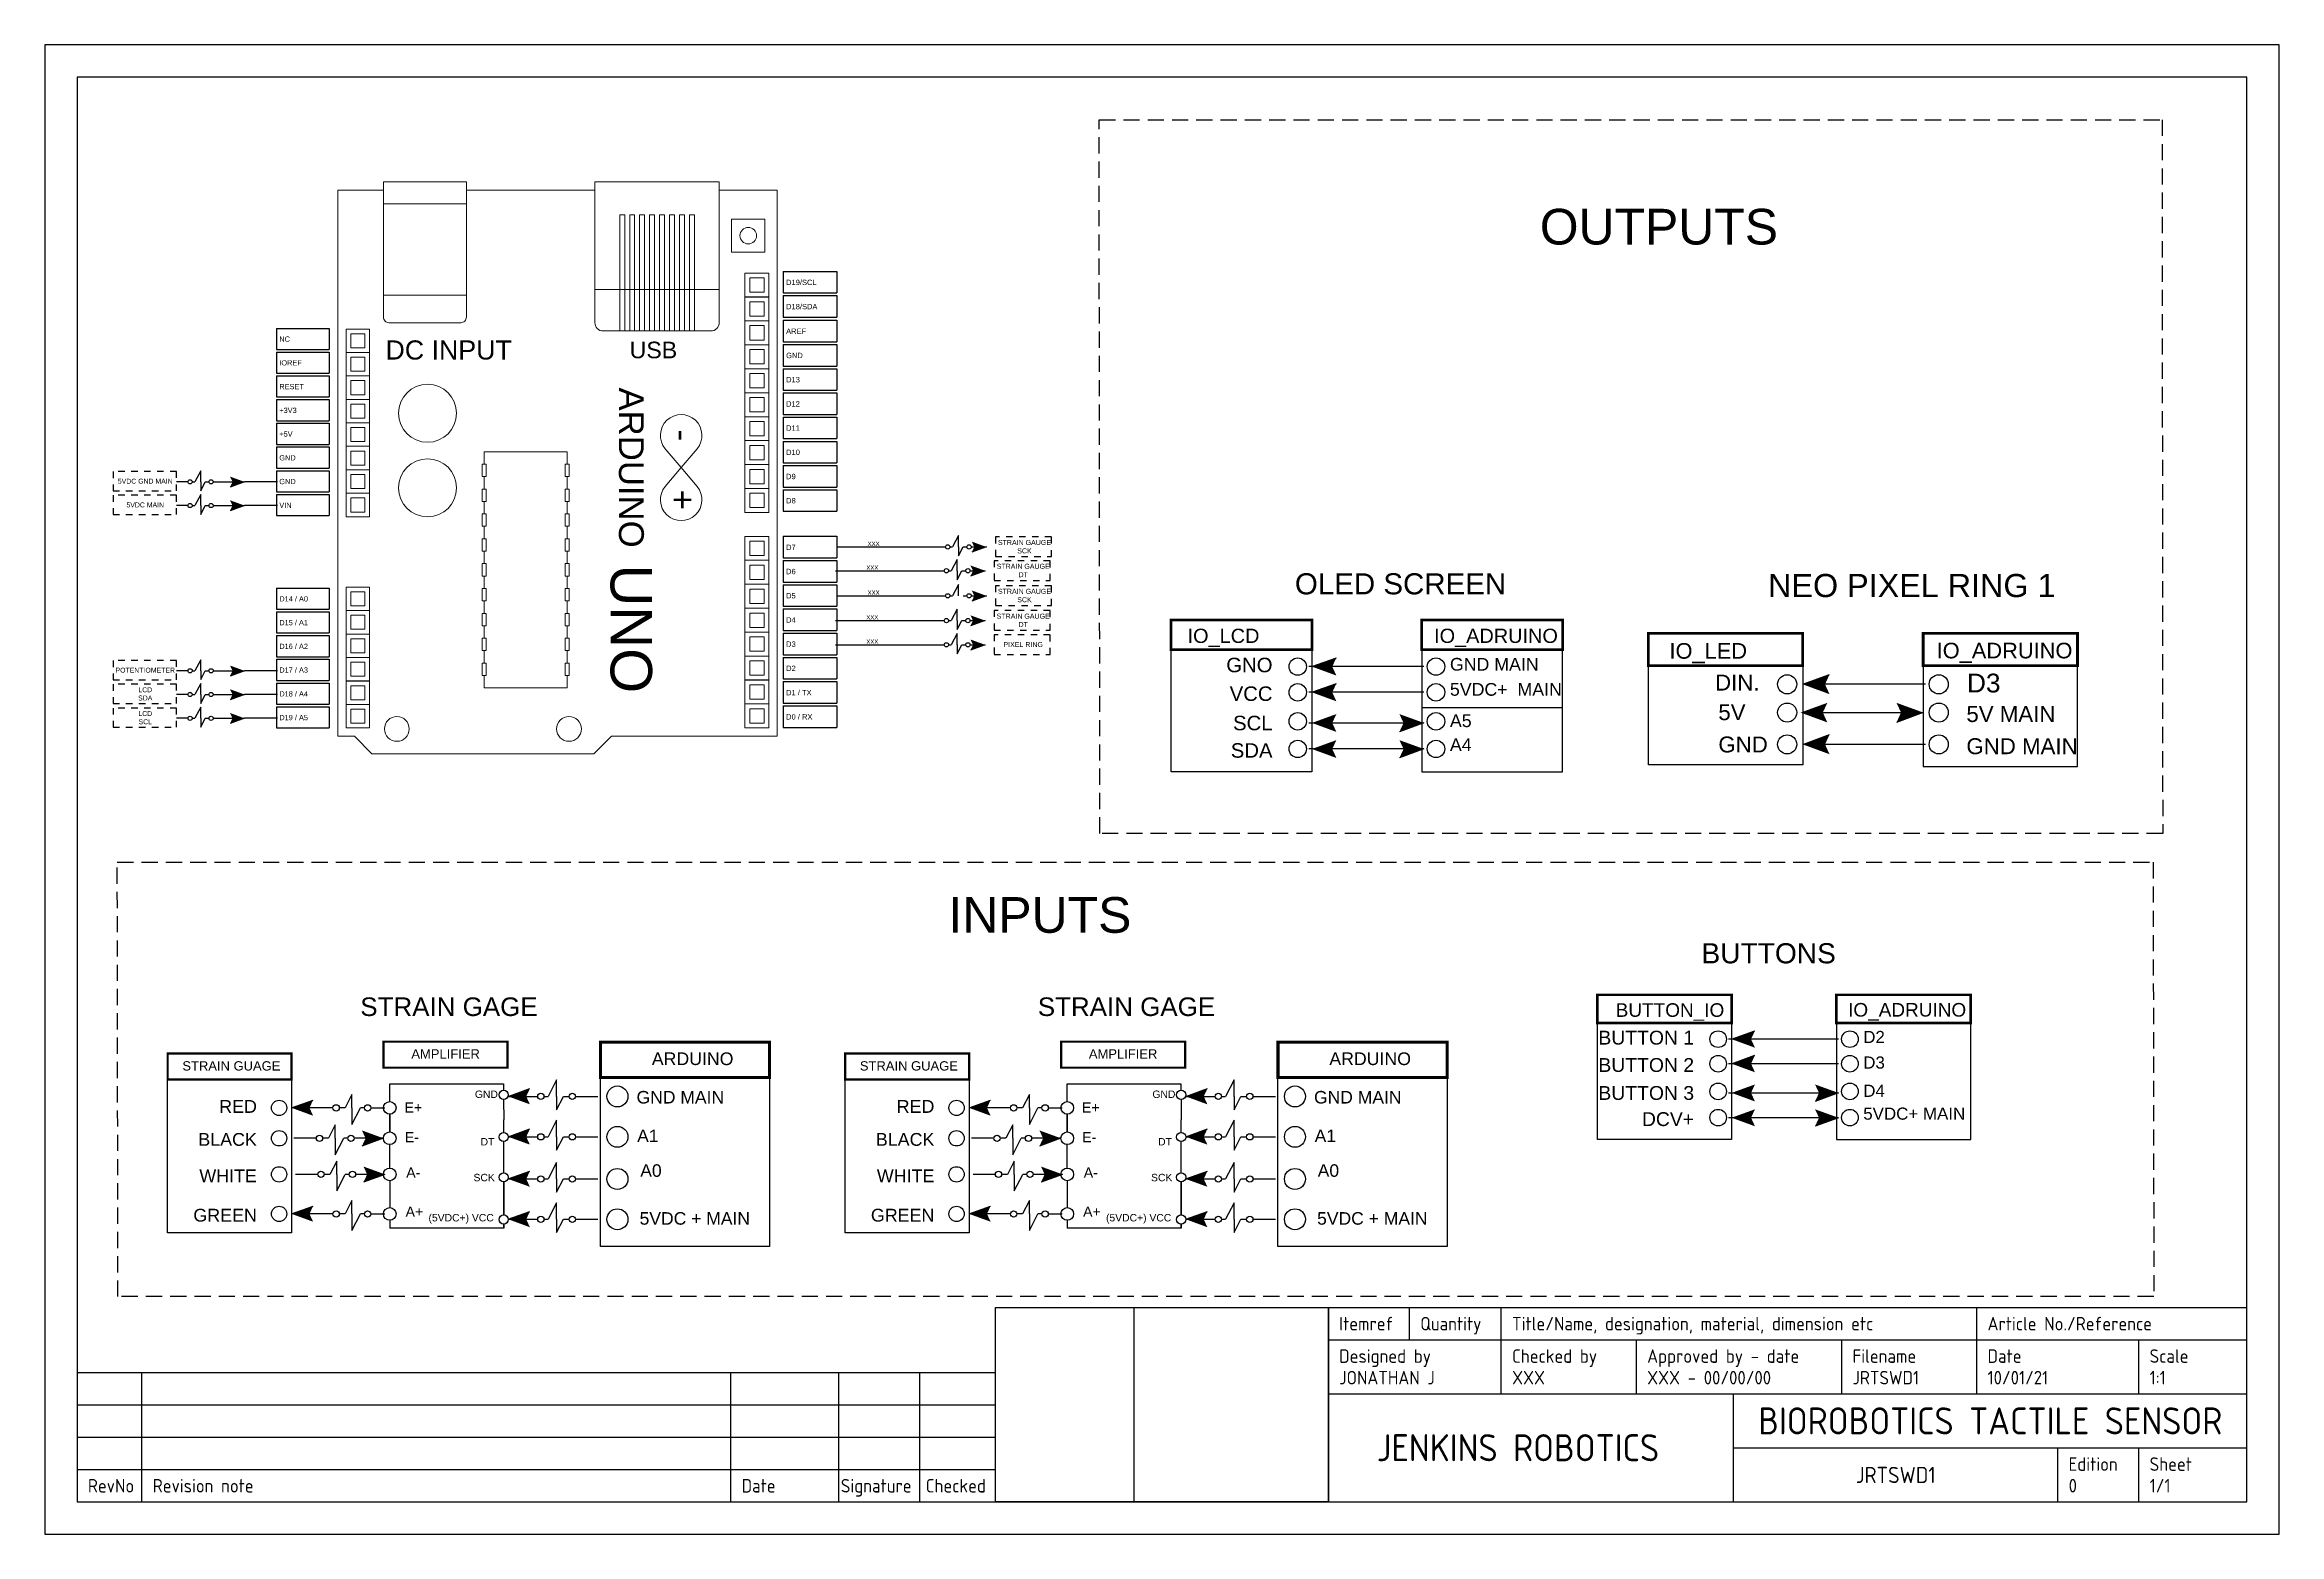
# Model space of a CAD drawing. Header units: inches. Extents: x 0 to 34.5, y 0 to 23.
import ezdxf
from ezdxf.enums import TextEntityAlignment as Align

# ---------------------------------------------------------------- set-up
doc = ezdxf.new("R2010")
doc.units = ezdxf.units.IN
doc.header["$MEASUREMENT"] = 0
for name, pattern in [('ACAD_ISO03W100', [30, 12, -18]), ('DOTS', [0.1, 0.05, -0.05]), ('HIDDEN', [0.375, 0.25, -0.125])]:
    doc.linetypes.add(name, pattern=pattern)
for name, color, linetype in [('COMPONETS', 7, 'Continuous'), ('template', 7, 'Continuous'), ('used io', 7, 'Continuous')]:
    doc.layers.add(name, color=color, linetype=linetype)
doc.styles.add('ISO Proportional', font='isocp.shx')
doc.styles.get("Standard").update_dxf_attribs({"font": 'Arial.ttf'})
picture_1 = doc.add_image_def('image1.png', size_in_pixel=(800, 801))

msp = doc.modelspace()

# ---------------------------------------------------------------- texts
at = {"layer": 'template', "char_height": 0.55113, "attachment_point": 3}
for s, insert in [('\\pxqc,t13;OUTPUTS ', (29.141, 20.461)), ('\\pxqc,t13;INPUTS ', (19.585, 9.834))]:
    msp.add_mtext_dynamic_manual_height_columns(s, width=8.44591, gutter_width=8.446, heights=[0], dxfattribs=dict(at, insert=insert))

# ---------------------------------------------------------------- blocks, each defined once
blk = doc.blocks.new('Title Block')
at = {"linetype": 'ACAD_ISO03W100'}
blk.add_lwpolyline([(19.819, 0.5), (14.681, 0.5), (14.681, 3.503), (19.819, 3.503)], close=True, dxfattribs=at)
at = {"layer": 'template'}
for p, q in [((34.5, 23), (0, 23)), ((0, 23), (0, 0)), ((34.5, 0), (34.5, 23)), ((0.5, 22.5), (0.5, 0.5)), ((34, 22.5), (0.5, 22.5)), ((33, 22.5), (1.5, 22.5)), ((34, 0.5), (34, 22.5)), ((19.819, 3.503), (34, 3.503)), ((19.819, 3.003), (19.819, 3.503)), ((21.07, 3.003), (21.07, 3.503)), ((22.488, 3.003), (22.488, 3.503)), ((29.829, 3.003), (29.829, 3.503)), ((19.819, 3.003), (34, 3.003)), ((19.819, 0.5), (19.819, 3.003)), ((22.488, 2.168), (22.488, 3.003)), ((24.574, 2.168), (24.574, 3.003)), ((27.744, 2.168), (27.744, 3.003)), ((29.829, 2.168), (29.829, 3.003)), ((32.332, 2.168), (32.332, 3.003)), ((0.5, 2.5), (14.681, 2.5)), ((1.501, 0.5), (1.501, 2.5)), ((10.594, 0.5), (10.594, 2.5)), ((12.262, 0.5), (12.262, 2.5)), ((13.513, 0.5), (13.513, 2.5)), ((14.681, 0.5), (14.681, 2.5)), ((19.819, 2.168), (34, 2.168)), ((26.075, 0.5), (26.075, 2.168)), ((0.5, 2), (14.681, 2)), ((0.5, 1.5), (14.681, 1.5)), ((26.075, 1.334), (34, 1.334)), ((31.08, 0.5), (31.08, 1.334)), ((32.332, 0.5), (32.332, 1.334)), ((0.5, 1), (14.681, 1)), ((0.5, 0.5), (34, 0.5)), ((0, 0), (34.5, 0))]:
    blk.add_line(p, q, dxfattribs=at)
at = {"layer": 'template', "style": 'ISO Proportional'}
for s, height, p in [('Itemref', 0.2085, (19.986, 3.253)), ('Quantity', 0.2085, (21.237, 3.253)), ('Title/Name, designation, material, dimension etc', 0.20854, (22.655, 3.253)), ('Article No./Reference', 0.20854, (29.996, 3.253)), ('Designed by', 0.20854, (19.986, 2.752)), ('Checked by', 0.2085, (22.655, 2.752)), ('Approved by - date', 0.20854, (24.741, 2.752)), ('Filename', 0.2085, (27.911, 2.752)), ('Date', 0.2085, (29.996, 2.752)), ('Scale', 0.2085, (32.498, 2.752)), ('Edition', 0.2085, (31.247, 1.084)), ('Sheet', 0.2085, (32.498, 1.084)), ('RevNo', 0.2085, (0.667, 0.75)), ('Revision note', 0.20854, (1.668, 0.75)), ('Date', 0.2085, (10.76, 0.75)), ('Signature', 0.2085, (12.292, 0.75)), ('Checked', 0.2085, (13.603, 0.75))]:
    blk.add_text(s, height=height, dxfattribs=at).set_placement(p, align=Align.MIDDLE_LEFT)
at = {"layer": 'template', "style": 'ISO Proportional', "flags": 8}
for tag, p in [('DESIGNED_BY', (19.986, 2.419)), ('CHECKED_BY', (22.655, 2.419)), ('APPROVED_BY_DATE', (24.741, 2.419)), ('FILENAME', (27.911, 2.419)), ('DATE', (29.996, 2.419)), ('SCALE', (32.498, 2.419)), ('EDITION', (31.247, 0.75)), ('SHEET', (32.498, 0.75))]:
    blk.add_attdef(tag, text='', height=0.209, dxfattribs=at).set_placement(p, align=Align.MIDDLE_LEFT)
for tag, height, p in [('TITLE', 0.417, (30.038, 1.751)), ('OWNER', 0.417, (22.707, 1.368)), ('DRAWING_NUMBER', 0.25, (28.578, 0.917))]:
    blk.add_attdef(tag, text='', height=height, dxfattribs=at).set_placement(p, align=Align.MIDDLE)
at = {"linetype": 'ACAD_ISO03W100'}
image = blk.add_image(picture_1, insert=(16.82, 0.5), size_in_units=(2.999, 3.003), dxfattribs=at)
image.dxf.flags = 7
blk = doc.blocks.new('OLED SCREEN')
at = {"layer": 'used io'}
h = blk.add_hatch(color=256, dxfattribs=at)
h.dxf.hatch_style = 1
h.paths.add_polyline_path([(1.161, 2.095), (1.393, 2.01), (1.354, 2.095), (1.393, 2.179)])
h = blk.add_hatch(color=256, dxfattribs=at)
h.dxf.hatch_style = 1
h.paths.add_polyline_path([(1.161, 1.851), (1.393, 1.766), (1.354, 1.851), (1.393, 1.935)])
h = blk.add_hatch(color=256, dxfattribs=at)
h.dxf.hatch_style = 1
h.paths.add_polyline_path([(1.161, 1.561), (1.393, 1.476), (1.354, 1.561), (1.393, 1.645)])
h = blk.add_hatch(color=256, dxfattribs=at)
h.dxf.hatch_style = 1
h.paths.add_polyline_path([(2.222, 1.561), (1.99, 1.645), (2.03, 1.561), (1.99, 1.476)])
h = blk.add_hatch(color=256, dxfattribs=at)
h.dxf.hatch_style = 1
h.paths.add_polyline_path([(1.161, 1.314), (1.393, 1.229), (1.354, 1.314), (1.393, 1.398)])
h = blk.add_hatch(color=256, dxfattribs=at)
h.dxf.hatch_style = 1
h.paths.add_polyline_path([(2.222, 1.314), (1.99, 1.398), (2.03, 1.314), (1.99, 1.229)])
at = {"linetype": 'ACAD_ISO03W100'}
for p, q in [((2.222, 2.095), (1.131, 2.095)), ((2.222, 1.851), (1.131, 1.851)), ((1.131, 1.561), (2.222, 1.561)), ((2.222, 1.314), (1.131, 1.314))]:
    blk.add_line(p, q, dxfattribs=at)
at = {"linetype": 'Continuous', "ltscale": 0.079}
blk.add_line((2.202, 1.708), (3.537, 1.708), dxfattribs=at)
at = {"linetype": 'Continuous', "const_width": 0.0245}
for points in [[(-0.173, 2.256), (1.161, 2.256), (1.161, 2.536), (-0.173, 2.536)], [(3.537, 2.256), (2.202, 2.256), (2.202, 2.536), (3.537, 2.536)]]:
    blk.add_lwpolyline(points, close=True, dxfattribs=at)
for points in [[(-0.173, 2.256), (1.161, 2.256), (1.161, 1.098), (-0.173, 1.098)], [(3.537, 2.256), (2.202, 2.256), (2.202, 1.098), (3.537, 1.098)]]:
    blk.add_lwpolyline(points, close=True)
for centre in [(1.027, 2.095), (2.337, 2.095), (1.027, 1.851), (2.337, 1.851), (1.027, 1.576), (2.337, 1.576), (1.027, 1.315), (2.337, 1.315)]:
    blk.add_circle(centre, 0.0825)
at = {"layer": 'used io'}
for p, q in [((1.161, 2.095), (1.393, 2.179)), ((1.161, 1.851), (1.393, 1.935)), ((2.222, 1.561), (1.99, 1.476)), ((2.222, 1.314), (1.99, 1.229))]:
    blk.add_line(p, q, dxfattribs=at)
for s, insert, char_height, width, attachment_point in [('GNO', (0.788, 2.179), 0.1377, 0.99638, 3), ('GND MAIN', (2.469, 2.177), 0.1204, 0.87129, 1), ('VCC', (0.788, 1.907), 0.1377, 1.24314, 3), ('5VDC+  MAIN', (2.469, 1.939), 0.12042, 1.08708, 1)]:
    blk.add_mtext(s, dxfattribs=dict(insert=insert, char_height=char_height, width=width, attachment_point=attachment_point))
for s, insert, char_height, attachment_point in [('SCL', (0.788, 1.629), 0.1377, 3), ('A5', (2.469, 1.642), 0.1204, 1), ('SDA ', (0.788, 1.369), 0.1377, 3), ('A4 ', (2.469, 1.415), 0.1204, 1)]:
    blk.add_mtext(s, dxfattribs=dict(insert=insert, char_height=char_height, attachment_point=attachment_point))
at = {"linetype": 'ACAD_ISO03W100', "flags": 8}
blk.add_attdef('OLED SCREEN', (0.862, 2.849), '', height=0.2, dxfattribs=at)
at = {"linetype": 'Continuous'}
for tag, p in [('IO_LCD', (0.009, 2.317)), ('IO_ADRUINO', (2.319, 2.319))]:
    blk.add_attdef(tag, p, '', height=0.135, dxfattribs=at)
blk = doc.blocks.new('RING LIGHT')
at = {"layer": 'used io'}
h = blk.add_hatch(color=256, dxfattribs=at)
h.dxf.hatch_style = 1
h.paths.add_polyline_path([(1.161, 2.095), (1.393, 2.01), (1.354, 2.095), (1.393, 2.18)])
h = blk.add_hatch(color=256, dxfattribs=at)
h.dxf.hatch_style = 1
h.paths.add_polyline_path([(1.142, 1.851), (1.374, 1.766), (1.335, 1.851), (1.374, 1.935)])
h = blk.add_hatch(color=256, dxfattribs=at)
h.dxf.hatch_style = 1
h.paths.add_polyline_path([(2.203, 1.851), (1.972, 1.935), (2.011, 1.851), (1.972, 1.766)])
h = blk.add_hatch(color=256, dxfattribs=at)
h.dxf.hatch_style = 1
h.paths.add_polyline_path([(1.161, 1.576), (1.393, 1.491), (1.354, 1.576), (1.393, 1.66)])
at = {"linetype": 'ACAD_ISO03W100'}
for p, q in [((2.222, 2.095), (1.161, 2.095)), ((1.161, 1.851), (2.203, 1.851)), ((2.222, 1.576), (1.161, 1.576))]:
    blk.add_line(p, q, dxfattribs=at)
at = {"linetype": 'Continuous', "const_width": 0.0245}
for points in [[(-0.173, 2.256), (1.161, 2.256), (1.161, 2.536), (-0.173, 2.536)], [(3.537, 2.256), (2.202, 2.256), (2.202, 2.536), (3.537, 2.536)]]:
    blk.add_lwpolyline(points, close=True, dxfattribs=at)
for points in [[(-0.173, 2.256), (1.161, 2.256), (1.161, 1.399), (-0.173, 1.399)], [(3.537, 2.256), (2.202, 2.256), (2.202, 1.385), (3.537, 1.385)]]:
    blk.add_lwpolyline(points, close=True)
for centre in [(1.027, 2.095), (2.337, 2.095), (1.027, 1.851), (2.337, 1.851), (1.027, 1.576), (2.337, 1.576)]:
    blk.add_circle(centre, 0.0825)
at = {"layer": 'used io'}
for p, q in [((1.161, 2.095), (1.393, 2.18)), ((2.203, 1.851), (1.972, 1.766)), ((1.161, 1.576), (1.393, 1.66))]:
    blk.add_line(p, q, dxfattribs=at)
at = {"char_height": 0.1377}
for s, insert, width, attachment_point in [('DIN.', (0.788, 2.179), 0.99638, 3), ('5V', (0.432, 1.923), 1.24314, 1), ('5V MAIN', (2.576, 1.907), 1.24314, 1), ('GND MAIN', (2.576, 1.629), 1.00866, 1)]:
    blk.add_mtext(s, dxfattribs=dict(at, insert=insert, width=width, attachment_point=attachment_point))
at = {"insert": (0.432, 1.644), "char_height": 0.1377, "attachment_point": 1}
blk.add_mtext('GND', dxfattribs=at)
at = {"linetype": 'ACAD_ISO03W100', "flags": 8}
blk.add_attdef('LED RING LIGHT', (0.862, 2.849), '', height=0.2, dxfattribs=at)
at = {"linetype": 'Continuous'}
for tag, p in [('IO_LED', (0.009, 2.317)), ('IO_ADRUINO', (2.319, 2.319))]:
    blk.add_attdef(tag, p, '', height=0.135, dxfattribs=at)
at = {"linetype": 'Continuous', "ltscale": 0.079}
blk.add_attdef('IO', (2.581, 2.025), '', height=0.163, dxfattribs=at)
blk = doc.blocks.new('PSERIE')
at = {"color": 0, "lineweight": 5}
blk.add_line((13, 0), (13, 15), dxfattribs=at)
blk.add_lwpolyline([(0, 0), (17, 0, 0.414214), (18, 1), (18, 14, 0.414214), (17, 15), (0, 15)], format="xyb", close=True, dxfattribs=at)
for points in [[(18, 12), (4, 12), (4, 11.4), (18, 11.4)], [(18, 10.2), (4, 10.2), (4, 10.8), (18, 10.8)], [(18, 9), (4, 9), (4, 9.6), (18, 9.6)], [(18, 7.8), (4, 7.8), (4, 8.4), (18, 8.4)], [(18, 6.6), (4, 6.6), (4, 7.2), (18, 7.2)], [(18, 5.4), (4, 5.4), (4, 6), (18, 6)], [(18, 4.2), (4, 4.2), (4, 4.8), (18, 4.8)], [(18, 3), (4, 3), (4, 3.6), (18, 3.6)]]:
    blk.add_lwpolyline(points, dxfattribs=at)
blk = doc.blocks.new('I2C')
at = {"lineweight": 5}
for points in [[(-1.25, 0), (1.25, 0), (1.25, 2.5), (-1.25, 2.5)], [(-0.75, 0.5), (0.75, 0.5), (0.75, 2), (-0.75, 2)]]:
    blk.add_lwpolyline(points, close=True, dxfattribs=at)
blk = doc.blocks.new('CHIP')
at = {"lineweight": 5}
for points in [[(1.5, -5), (0, -5), (0, 5), (1.5, 5)], [(3, 5), (4.5, 5)], [(6, 5), (7.5, 5)], [(9, 5), (10.5, 5)], [(12, 5), (13.5, 5)], [(15, 5), (16.5, 5)], [(18, 5), (19.5, 5)], [(21, 5), (22.5, 5)], [(24, 5), (25.5, 5)], [(27, 5), (28.5, 5), (28.5, -5), (27, -5)], [(4.5, -5), (3, -5)], [(7.5, -5), (6, -5)], [(10.5, -5), (9, -5)], [(13.5, -5), (12, -5)], [(16.5, -5), (15, -5)], [(19.5, -5), (18, -5)], [(22.5, -5), (21, -5)], [(25.5, -5), (24, -5)]]:
    blk.add_lwpolyline(points, dxfattribs=at)
for points in [[(1.5, 4.75), (1.5, 5.25), (3, 5.25), (3, 4.75)], [(4.5, 4.75), (4.5, 5.25), (6, 5.25), (6, 4.75)], [(7.5, 4.75), (7.5, 5.25), (9, 5.25), (9, 4.75)], [(10.5, 4.75), (10.5, 5.25), (12, 5.25), (12, 4.75)], [(13.5, 4.75), (13.5, 5.25), (15, 5.25), (15, 4.75)], [(16.5, 4.75), (16.5, 5.25), (18, 5.25), (18, 4.75)], [(19.5, 4.75), (19.5, 5.25), (21, 5.25), (21, 4.75)], [(22.5, 4.75), (22.5, 5.25), (24, 5.25), (24, 4.75)], [(25.5, 4.75), (25.5, 5.25), (27, 5.25), (27, 4.75)], [(1.5, -4.75), (1.5, -5.25), (3, -5.25), (3, -4.75)], [(4.5, -4.75), (4.5, -5.25), (6, -5.25), (6, -4.75)], [(7.5, -4.75), (7.5, -5.25), (9, -5.25), (9, -4.75)], [(10.5, -4.75), (10.5, -5.25), (12, -5.25), (12, -4.75)], [(13.5, -4.75), (13.5, -5.25), (15, -5.25), (15, -4.75)], [(16.5, -4.75), (16.5, -5.25), (18, -5.25), (18, -4.75)], [(19.5, -4.75), (19.5, -5.25), (21, -5.25), (21, -4.75)], [(22.5, -4.75), (22.5, -5.25), (24, -5.25), (24, -4.75)], [(25.5, -4.75), (25.5, -5.25), (27, -5.25), (27, -4.75)]]:
    blk.add_lwpolyline(points, close=True, dxfattribs=at)
blk = doc.blocks.new('ARDUINO UNO IO')
at = {"layer": 'used io'}
h = blk.add_hatch(color=0, dxfattribs=at)
h.dxf.hatch_style = 1
h.paths.add_polyline_path([(0.042, 4.081), (-0.129, 4.143), (-0.1, 4.081), (-0.129, 4.019)])
h = blk.add_hatch(color=0, dxfattribs=at)
h.dxf.hatch_style = 1
h.paths.add_polyline_path([(0.042, 3.8), (-0.129, 3.862), (-0.1, 3.8), (-0.129, 3.738)])
h = blk.add_hatch(color=0, dxfattribs=at)
h.dxf.hatch_style = 1
h.paths.add_polyline_path([(8.836, 3.309), (8.663, 3.372), (8.692, 3.309), (8.663, 3.246)])
h = blk.add_hatch(color=0, dxfattribs=at)
h.dxf.hatch_style = 1
h.paths.add_polyline_path([(8.821, 3.027), (8.647, 3.09), (8.677, 3.027), (8.647, 2.963)])
h = blk.add_hatch(color=0, dxfattribs=at)
h.dxf.hatch_style = 1
h.paths.add_polyline_path([(8.836, 2.73), (8.663, 2.793), (8.692, 2.73), (8.663, 2.667)])
h = blk.add_hatch(color=256, dxfattribs=at)
h.dxf.hatch_style = 1
h.paths.add_polyline_path([(8.821, 2.436), (8.647, 2.499), (8.677, 2.436), (8.647, 2.373)])
h = blk.add_hatch(color=256, dxfattribs=at)
h.dxf.hatch_style = 1
h.paths.add_polyline_path([(8.821, 2.149), (8.647, 2.212), (8.677, 2.149), (8.647, 2.086)])
h = blk.add_hatch(color=256, dxfattribs=at)
h.dxf.hatch_style = 1
h.paths.add_polyline_path([(0.042, 1.841), (-0.129, 1.903), (-0.1, 1.841), (-0.129, 1.779)])
h = blk.add_hatch(color=0, dxfattribs=at)
h.dxf.hatch_style = 1
h.paths.add_polyline_path([(0.042, 1.56), (-0.129, 1.622), (-0.1, 1.56), (-0.129, 1.497)])
h = blk.add_hatch(color=0, dxfattribs=at)
h.dxf.hatch_style = 1
h.paths.add_polyline_path([(0.042, 1.278), (-0.129, 1.341), (-0.1, 1.278), (-0.129, 1.216)])
at = {"layer": 'template', "lineweight": 5}
for p, q in [((1.689, 7.376), (2.672, 7.376)), ((1.689, 6.295), (2.672, 6.295)), ((5.03, 4.474), (5.218, 4.25)), ((5.03, 4.025), (5.218, 4.25)), ((5.406, 4.474), (5.218, 4.25)), ((5.406, 4.025), (5.218, 4.25))]:
    blk.add_line(p, q, dxfattribs=at)
at = {"layer": 'template', "linetype": 'Continuous'}
for p, q in [((6.427, 6.576), (7.065, 6.576)), ((6.427, 6.576), (6.427, 6.32)), ((7.065, 6.576), (7.065, 6.32)), ((6.427, 6.32), (7.065, 6.32)), ((6.427, 6.288), (6.427, 6.033)), ((6.427, 6.288), (7.065, 6.288)), ((7.065, 6.288), (7.065, 6.033)), ((0.421, 5.9), (1.046, 5.9)), ((0.421, 5.9), (0.421, 5.65)), ((1.046, 5.9), (1.046, 5.65)), ((6.427, 6.033), (7.065, 6.033)), ((6.427, 5.996), (7.065, 5.996)), ((6.427, 5.996), (6.427, 5.741)), ((7.065, 5.996), (7.065, 5.741)), ((0.421, 5.65), (1.046, 5.65)), ((0.421, 5.619), (0.421, 5.369)), ((0.421, 5.619), (1.046, 5.619)), ((1.046, 5.619), (1.046, 5.369)), ((6.427, 5.741), (7.065, 5.741)), ((6.427, 5.709), (6.427, 5.454)), ((6.427, 5.709), (7.065, 5.709)), ((7.065, 5.709), (7.065, 5.454)), ((0.421, 5.369), (1.046, 5.369)), ((0.421, 5.338), (0.421, 5.087)), ((0.421, 5.338), (1.046, 5.338)), ((1.046, 5.338), (1.046, 5.087)), ((6.427, 5.454), (7.065, 5.454)), ((6.427, 5.422), (6.427, 5.167)), ((6.427, 5.422), (7.065, 5.422)), ((7.065, 5.422), (7.065, 5.167)), ((0.421, 5.087), (1.046, 5.087)), ((0.421, 5.056), (1.046, 5.056)), ((0.421, 5.056), (0.421, 4.806)), ((1.046, 5.056), (1.046, 4.806)), ((6.427, 5.167), (7.065, 5.167)), ((6.427, 5.135), (7.065, 5.135)), ((6.427, 5.135), (6.427, 4.88)), ((7.065, 5.135), (7.065, 4.88)), ((0.421, 4.806), (1.046, 4.806)), ((0.421, 4.775), (0.421, 4.525)), ((0.421, 4.775), (1.046, 4.775)), ((1.046, 4.775), (1.046, 4.525)), ((6.427, 4.88), (7.065, 4.88)), ((6.427, 4.848), (6.427, 4.593)), ((6.427, 4.848), (7.065, 4.848)), ((7.065, 4.848), (7.065, 4.593)), ((0.421, 4.525), (1.046, 4.525)), ((6.427, 4.593), (7.065, 4.593)), ((6.427, 4.561), (6.427, 4.306)), ((6.427, 4.561), (7.065, 4.561)), ((7.065, 4.561), (7.065, 4.306)), ((0.421, 4.494), (0.421, 4.244)), ((0.421, 4.494), (1.046, 4.494)), ((0.421, 4.244), (1.046, 4.244)), ((1.046, 4.494), (1.046, 4.244)), ((6.427, 4.306), (7.065, 4.306)), ((6.427, 4.274), (7.065, 4.274)), ((6.427, 4.274), (6.427, 4.019)), ((7.065, 4.274), (7.065, 4.019)), ((0.421, 4.212), (1.046, 4.212)), ((0.421, 4.212), (0.421, 3.962)), ((1.046, 4.212), (1.046, 3.962)), ((6.427, 4.019), (7.065, 4.019)), ((6.427, 3.987), (6.427, 3.732)), ((6.427, 3.987), (7.065, 3.987)), ((7.065, 3.987), (7.065, 3.732)), ((0.421, 3.962), (1.046, 3.962)), ((0.421, 3.931), (0.421, 3.681)), ((0.421, 3.931), (1.046, 3.931)), ((1.046, 3.931), (1.046, 3.681)), ((6.427, 3.732), (7.065, 3.732)), ((0.421, 3.681), (1.046, 3.681)), ((6.427, 3.435), (7.065, 3.435)), ((6.427, 3.435), (6.427, 3.18)), ((6.427, 3.18), (7.065, 3.18)), ((7.065, 3.435), (7.065, 3.18)), ((6.427, 3.148), (6.427, 2.893)), ((6.427, 3.148), (7.065, 3.148)), ((7.065, 3.148), (7.065, 2.893)), ((0.421, 2.821), (1.046, 2.821)), ((0.421, 2.821), (0.421, 2.571)), ((1.046, 2.821), (1.046, 2.571)), ((6.427, 2.893), (7.065, 2.893)), ((6.427, 2.861), (6.427, 2.606)), ((6.427, 2.861), (7.065, 2.861)), ((7.065, 2.861), (7.065, 2.606)), ((0.421, 2.571), (1.046, 2.571)), ((0.421, 2.54), (0.421, 2.29)), ((0.421, 2.54), (1.046, 2.54)), ((1.046, 2.54), (1.046, 2.29)), ((6.427, 2.606), (7.065, 2.606)), ((6.427, 2.574), (7.065, 2.574)), ((6.427, 2.574), (6.427, 2.319)), ((7.065, 2.574), (7.065, 2.319)), ((0.421, 2.29), (1.046, 2.29)), ((0.421, 2.258), (0.421, 2.008)), ((0.421, 2.258), (1.046, 2.258)), ((1.046, 2.258), (1.046, 2.008)), ((6.427, 2.319), (7.065, 2.319)), ((6.427, 2.287), (6.427, 2.032)), ((6.427, 2.287), (7.065, 2.287)), ((7.065, 2.287), (7.065, 2.032)), ((0.421, 2.008), (1.046, 2.008)), ((0.421, 1.977), (1.046, 1.977)), ((0.421, 1.977), (0.421, 1.727)), ((1.046, 1.977), (1.046, 1.727)), ((6.427, 2.032), (7.065, 2.032)), ((6.427, 2), (6.427, 1.745)), ((6.427, 2), (7.065, 2)), ((7.065, 2), (7.065, 1.745)), ((0.421, 1.727), (1.046, 1.727)), ((0.421, 1.696), (0.421, 1.446)), ((0.421, 1.696), (1.046, 1.696)), ((1.046, 1.696), (1.046, 1.446)), ((6.427, 1.745), (7.065, 1.745)), ((6.427, 1.713), (7.065, 1.713)), ((6.427, 1.713), (6.427, 1.458)), ((7.065, 1.713), (7.065, 1.458)), ((0.421, 1.446), (1.046, 1.446)), ((0.421, 1.414), (0.421, 1.164)), ((0.421, 1.414), (1.046, 1.414)), ((1.046, 1.414), (1.046, 1.164)), ((6.427, 1.458), (7.065, 1.458)), ((6.427, 1.426), (6.427, 1.17)), ((6.427, 1.426), (7.065, 1.426)), ((7.065, 1.426), (7.065, 1.17)), ((0.421, 1.164), (1.046, 1.164)), ((6.427, 1.17), (7.065, 1.17))]:
    blk.add_line(p, q, dxfattribs=at)
at = {"layer": 'template', "lineweight": 9}
blk.add_lwpolyline([(4.195, 7.54), (2.672, 7.54), (2.672, 7.638), (1.689, 7.638), (1.689, 7.54), (1.148, 7.54), (1.148, 1.066), (1.345, 1.066), (1.553, 0.858), (4.183, 0.858), (4.391, 1.066), (6.356, 1.066), (6.356, 7.54), (5.669, 7.54), (5.669, 7.638), (4.195, 7.638)], close=True, dxfattribs=at)
at = {"layer": 'template', "lineweight": 5}
blk.add_lwpolyline([(1.689, 7.54), (1.689, 6.033, 0.414214), (1.754, 5.967), (2.606, 5.967, 0.414214), (2.672, 6.033), (2.672, 7.54)], format="xyb", dxfattribs=at)
blk.add_lwpolyline([(5.816, 7.196), (5.816, 6.803), (6.209, 6.803), (6.209, 7.196)], close=True, dxfattribs=at)
for centre, radius in [((6.013, 6.999), 0.0983), ((2.212, 4.894), 0.344), ((2.212, 4.01), 0.344), ((1.848, 1.152), 0.147), ((3.888, 1.152), 0.147)]:
    blk.add_circle(centre, radius, dxfattribs=at)
for centre, start, end in [((5.218, 4.632), 320, 220), ((5.218, 3.867), 140, 40)]:
    blk.add_arc(centre, 0.246, start, end, dxfattribs=at)
at = {"layer": 'used io', "color": 0}
for p, q in [((-0.626, 4.081), (-0.763, 4.081)), ((-0.328, 4.081), (0.042, 4.081)), ((0.042, 4.081), (-0.129, 4.019)), ((0.433, 4.081), (0.042, 4.081)), ((-0.626, 3.8), (-0.763, 3.8)), ((-0.328, 3.8), (0.042, 3.8)), ((0.042, 3.8), (-0.129, 3.738)), ((0.433, 3.8), (0.042, 3.8)), ((7.065, 3.309), (8.352, 3.309)), ((8.656, 3.309), (8.836, 3.309)), ((8.836, 3.309), (8.663, 3.246)), ((7.049, 3.027), (8.337, 3.027)), ((8.641, 3.027), (8.821, 3.027)), ((8.821, 3.027), (8.647, 2.963)), ((7.065, 2.73), (8.352, 2.73)), ((8.656, 2.73), (8.836, 2.73)), ((8.836, 2.73), (8.663, 2.667)), ((-0.626, 1.56), (-0.763, 1.56)), ((-0.328, 1.56), (0.042, 1.56)), ((0.042, 1.56), (-0.129, 1.497)), ((0.433, 1.56), (0.042, 1.56)), ((-0.626, 1.278), (-0.763, 1.278)), ((-0.328, 1.278), (0.042, 1.278)), ((0.042, 1.278), (-0.129, 1.216)), ((0.433, 1.278), (0.042, 1.278))]:
    blk.add_line(p, q, dxfattribs=at)
at = {"layer": 'used io', "color": 0, "linetype": 'Continuous'}
for p, q in [((-0.577, 4.081), (-0.545, 4.081)), ((-0.477, 4.213), (-0.545, 4.081)), ((-0.477, 4.081), (-0.477, 4.213)), ((-0.477, 4.081), (-0.477, 3.976)), ((-0.477, 3.976), (-0.423, 4.081)), ((-0.423, 4.081), (-0.377, 4.081)), ((-0.577, 3.8), (-0.545, 3.8)), ((-0.477, 3.931), (-0.545, 3.8)), ((-0.477, 3.8), (-0.477, 3.931)), ((-0.477, 3.8), (-0.477, 3.695)), ((-0.477, 3.695), (-0.423, 3.8)), ((-0.423, 3.8), (-0.377, 3.8)), ((8.403, 3.309), (8.436, 3.309)), ((8.504, 3.443), (8.436, 3.309)), ((8.504, 3.309), (8.504, 3.443)), ((8.504, 3.309), (8.504, 3.202)), ((8.504, 3.202), (8.559, 3.309)), ((8.559, 3.309), (8.606, 3.309)), ((8.388, 3.027), (8.42, 3.027)), ((8.489, 3.16), (8.42, 3.027)), ((8.489, 3.027), (8.489, 3.16)), ((8.489, 3.027), (8.489, 2.92)), ((8.489, 2.92), (8.544, 3.027)), ((8.544, 3.027), (8.59, 3.027)), ((8.403, 2.73), (8.436, 2.73)), ((8.504, 2.864), (8.436, 2.73)), ((8.504, 2.73), (8.504, 2.864)), ((8.559, 2.73), (8.606, 2.73)), ((-0.477, 1.691), (-0.545, 1.56)), ((-0.477, 1.56), (-0.477, 1.691)), ((-0.577, 1.56), (-0.545, 1.56)), ((-0.477, 1.41), (-0.545, 1.278)), ((-0.477, 1.56), (-0.477, 1.454)), ((-0.477, 1.454), (-0.423, 1.56)), ((-0.477, 1.278), (-0.477, 1.41)), ((-0.423, 1.56), (-0.377, 1.56)), ((-0.577, 1.278), (-0.545, 1.278)), ((-0.477, 1.278), (-0.477, 1.173)), ((-0.477, 1.173), (-0.423, 1.278)), ((-0.423, 1.278), (-0.377, 1.278))]:
    blk.add_line(p, q, dxfattribs=at)
at = {"layer": 'used io'}
for p, q in [((7.049, 2.436), (8.337, 2.436)), ((8.641, 2.436), (8.821, 2.436)), ((8.821, 2.436), (8.647, 2.373)), ((7.049, 2.149), (8.337, 2.149)), ((8.641, 2.149), (8.821, 2.149)), ((8.821, 2.149), (8.647, 2.086)), ((-0.626, 1.841), (-0.763, 1.841)), ((-0.328, 1.841), (0.042, 1.841)), ((0.042, 1.841), (-0.129, 1.779)), ((0.433, 1.841), (0.042, 1.841))]:
    blk.add_line(p, q, dxfattribs=at)
at = {"layer": 'used io', "linetype": 'Continuous'}
for p, q in [((8.388, 2.436), (8.42, 2.436)), ((8.489, 2.57), (8.42, 2.436)), ((8.489, 2.436), (8.489, 2.57)), ((8.489, 2.436), (8.489, 2.329)), ((8.489, 2.329), (8.544, 2.436)), ((8.544, 2.436), (8.59, 2.436)), ((8.388, 2.149), (8.42, 2.149)), ((8.489, 2.283), (8.42, 2.149)), ((8.489, 2.149), (8.489, 2.283)), ((8.489, 2.149), (8.489, 2.042)), ((8.489, 2.042), (8.544, 2.149)), ((8.544, 2.149), (8.59, 2.149)), ((-0.477, 1.972), (-0.545, 1.841)), ((-0.477, 1.841), (-0.477, 1.972)), ((-0.577, 1.841), (-0.545, 1.841)), ((-0.477, 1.841), (-0.477, 1.736)), ((-0.477, 1.736), (-0.423, 1.841)), ((-0.423, 1.841), (-0.377, 1.841))]:
    blk.add_line(p, q, dxfattribs=at)
at = {"layer": 'used io', "color": 0, "linetype": 'DOTS'}
for points in [[(-1.516, 3.973), (-0.763, 3.973), (-0.763, 4.203), (-1.516, 4.203)], [(-1.516, 3.692), (-0.763, 3.692), (-0.763, 3.922), (-1.516, 3.922)], [(8.943, 3.195), (9.607, 3.195), (9.607, 3.428), (8.943, 3.428)], [(8.928, 2.913), (9.591, 2.913), (9.591, 3.146), (8.928, 3.146)], [(8.943, 2.616), (9.607, 2.616), (9.607, 2.85), (8.943, 2.85)], [(-1.516, 1.452), (-0.763, 1.452), (-0.763, 1.681), (-1.516, 1.681)], [(-1.516, 1.171), (-0.763, 1.171), (-0.763, 1.4), (-1.516, 1.4)]]:
    blk.add_lwpolyline(points, close=True, dxfattribs=at)
at = {"layer": 'used io', "linetype": 'DOTS'}
for points in [[(8.928, 2.322), (9.591, 2.322), (9.591, 2.556), (8.928, 2.556)], [(8.928, 2.035), (9.591, 2.035), (9.591, 2.269), (8.928, 2.269)], [(-1.516, 1.733), (-0.763, 1.733), (-0.763, 1.962), (-1.516, 1.962)]]:
    blk.add_lwpolyline(points, close=True, dxfattribs=at)
at = {"layer": 'used io', "color": 0}
for centre, radius in [((-0.602, 4.081), 0.0249), ((-0.353, 4.081), 0.0249), ((-0.602, 3.8), 0.0249), ((-0.353, 3.8), 0.0249), ((8.378, 3.309), 0.0253), ((8.631, 3.309), 0.0253), ((8.362, 3.027), 0.0253), ((8.616, 3.027), 0.0253), ((8.378, 2.73), 0.0253), ((8.631, 2.73), 0.0253), ((-0.602, 1.56), 0.0249), ((-0.353, 1.56), 0.0249), ((-0.602, 1.278), 0.0249), ((-0.353, 1.278), 0.0249)]:
    blk.add_circle(centre, radius, dxfattribs=at)
at = {"layer": 'used io'}
for centre, radius in [((8.362, 2.436), 0.0253), ((8.616, 2.436), 0.0253), ((8.362, 2.149), 0.0253), ((8.616, 2.149), 0.0253), ((-0.602, 1.841), 0.0249), ((-0.353, 1.841), 0.0249)]:
    blk.add_circle(centre, radius, dxfattribs=at)
at = {"layer": 'template', "lineweight": 5}
for name, p, xscale, yscale, zscale, rotation in [('PSERIE', (4.195, 7.638), 0.09826368354313948, 0.09826368354313948, 0.09826368354313948, 270), ('I2C', (6.258, 6.414), -0.1135086948639108, 0.1135086948639108, 0.1135086948639108, 90), ('I2C', (6.258, 6.13), -0.1135086948639108, 0.1135086948639108, 0.1135086948639108, 90), ('I2C', (1.247, 5.753), 0.1112486933525578, 0.1112486933525578, 0.1112486933525578, 270), ('I2C', (6.258, 5.847), -0.1135086948639108, 0.1135086948639108, 0.1135086948639108, 90), ('I2C', (1.247, 5.475), 0.1112486933525578, 0.1112486933525578, 0.1112486933525578, 270), ('I2C', (6.258, 5.563), -0.1135086948639108, 0.1135086948639108, 0.1135086948639108, 90), ('I2C', (1.247, 5.197), 0.1112486933525578, 0.1112486933525578, 0.1112486933525578, 270), ('I2C', (6.258, 5.279), -0.1135086948639108, 0.1135086948639108, 0.1135086948639108, 90), ('I2C', (1.247, 4.919), 0.1112486933525578, 0.1112486933525578, 0.1112486933525578, 270), ('I2C', (6.258, 4.995), -0.1135086948639108, 0.1135086948639108, 0.1135086948639108, 90), ('I2C', (1.247, 4.641), 0.1112486933525578, 0.1112486933525578, 0.1112486933525578, 270), ('I2C', (6.258, 4.711), -0.1135086948639108, 0.1135086948639108, 0.1135086948639108, 90), ('I2C', (6.258, 4.428), -0.1135086948639108, 0.1135086948639108, 0.1135086948639108, 90), ('I2C', (1.247, 4.363), 0.1112486933525578, 0.1112486933525578, 0.1112486933525578, 270), ('CHIP', (3.375, 4.438), 0.09826368354313948, 0.09826368354313948, 0.09826368354313948, 270), ('I2C', (6.258, 4.144), -0.1135086948639108, 0.1135086948639108, 0.1135086948639108, 90), ('I2C', (1.247, 4.085), 0.1112486933525578, 0.1112486933525578, 0.1112486933525578, 270), ('I2C', (6.258, 3.86), -0.1135086948639108, 0.1135086948639108, 0.1135086948639108, 90), ('I2C', (1.247, 3.806), 0.1112486933525578, 0.1112486933525578, 0.1112486933525578, 270), ('I2C', (6.258, 3.293), -0.1135086948639108, 0.1135086948639108, 0.1135086948639108, 90), ('I2C', (6.258, 3.009), -0.1135086948639108, 0.1135086948639108, 0.1135086948639108, 90), ('I2C', (1.247, 2.694), 0.1112486933525578, 0.1112486933525578, 0.1112486933525578, 270), ('I2C', (6.258, 2.725), -0.1135086948639108, 0.1135086948639108, 0.1135086948639108, 90), ('I2C', (1.247, 2.416), 0.1112486933525578, 0.1112486933525578, 0.1112486933525578, 270), ('I2C', (6.258, 2.441), -0.1135086948639108, 0.1135086948639108, 0.1135086948639108, 90), ('I2C', (1.247, 2.138), 0.1112486933525578, 0.1112486933525578, 0.1112486933525578, 270), ('I2C', (6.258, 2.157), -0.1135086948639108, 0.1135086948639108, 0.1135086948639108, 90), ('I2C', (1.247, 1.86), 0.1112486933525578, 0.1112486933525578, 0.1112486933525578, 270), ('I2C', (6.258, 1.874), -0.1135086948639108, 0.1135086948639108, 0.1135086948639108, 90), ('I2C', (1.247, 1.581), 0.1112486933525578, 0.1112486933525578, 0.1112486933525578, 270), ('I2C', (6.258, 1.59), -0.1135086948639108, 0.1135086948639108, 0.1135086948639108, 90), ('I2C', (1.247, 1.303), 0.1112486933525578, 0.1112486933525578, 0.1112486933525578, 270), ('I2C', (6.258, 1.306), -0.1135086948639108, 0.1135086948639108, 0.1135086948639108, 90)]:
    blk.add_blockref(name, p, dxfattribs=dict(at, xscale=xscale, yscale=yscale, zscale=zscale, rotation=rotation))
for s, height, p in [('DC INPUT', 0.227, (2.462, 5.644)), ('USB', 0.1965, (4.889, 5.644))]:
    blk.add_text(s, height=height, dxfattribs=at).set_placement(p, align=Align.MIDDLE_CENTER)
for s, height, p in [('ARDUINO', 0.2948, (4.628, 4.25)), ('-', 0.295, (5.238, 4.632)), ('+', 0.295, (5.238, 3.867)), ('UNO', 0.4913, (4.627, 2.338))]:
    blk.add_text(s, height=height, rotation=270, dxfattribs=at).set_placement(p, align=Align.MIDDLE_CENTER)
at = {"layer": 'template', "linetype": 'Continuous', "attachment_point": 1}
for s, insert, char_height, width in [('D19/SCL', (6.462, 6.477), 0.0638, 0.6491), ('D18/SDA', (6.462, 6.19), 0.0638, 0.6491), ('AREF', (6.462, 5.898), 0.0638, 0.6491), ('NC', (0.455, 5.804), 0.0625, 0.63617), ('GND', (6.462, 5.611), 0.0638, 0.6491), ('IOREF', (0.455, 5.523), 0.0625, 0.63617), ('D13', (6.462, 5.324), 0.0638, 0.6491), ('RESET', (0.455, 5.241), 0.0625, 0.63617), ('D12', (6.462, 5.037), 0.0638, 0.6491), ('+3V3', (0.455, 4.96), 0.0625, 0.63617), ('+5V', (0.455, 4.679), 0.0625, 0.63617), ('D11', (6.462, 4.75), 0.0638, 0.6491), ('GND', (0.455, 4.397), 0.0625, 0.63617), ('D10', (6.462, 4.463), 0.0638, 0.6491), ('GND', (0.455, 4.116), 0.0625, 0.63617), ('D9', (6.462, 4.176), 0.0638, 0.6491), ('VIN', (0.455, 3.835), 0.0625, 0.63617), ('D8', (6.462, 3.889), 0.0638, 0.6491), ('D7', (6.462, 3.337), 0.0638, 0.6491), ('D6', (6.462, 3.05), 0.0638, 0.6491), ('D14 / A0', (0.455, 2.725), 0.0625, 0.63617), ('D5', (6.462, 2.763), 0.0638, 0.6491), ('D15 / A1', (0.455, 2.443), 0.0625, 0.63617), ('D4', (6.462, 2.476), 0.0638, 0.6491), ('D16 / A2', (0.455, 2.162), 0.0625, 0.63617), ('D3', (6.462, 2.189), 0.0638, 0.6491), ('D17 / A3', (0.455, 1.881), 0.0625, 0.63617), ('D2', (6.462, 1.902), 0.0638, 0.6491), ('D18 / A4', (0.455, 1.599), 0.0625, 0.63617), ('D1 / TX', (6.462, 1.614), 0.0638, 0.6491), ('D0 / RX', (6.462, 1.327), 0.0638, 0.6491), ('D19 / A5', (0.455, 1.318), 0.0625, 0.63617)]:
    blk.add_mtext(s, dxfattribs=dict(at, insert=insert, char_height=char_height, width=width))
at = {"layer": 'used io', "color": 0, "linetype": 'DOTS', "attachment_point": 5}
for s, insert, char_height, width in [('5VDC GND MAIN', (-1.134, 4.088), 0.05858, 0.85677), ('5VDC MAIN', (-1.134, 3.807), 0.0586, 0.85677), ('STRAIN GAUGE\\PSCK', (9.287, 3.312), 0.05957, 0.87127), ('STRAIN GAUGE\\PDT', (9.272, 3.03), 0.05957, 0.87127), ('STRAIN GAUGE\\PSCK', (9.287, 2.733), 0.05957, 0.87127), ('LCD\\PSDA', (-1.134, 1.567), 0.0586, 0.85677), ('LCD\\PSCL', (-1.134, 1.285), 0.0586, 0.85677)]:
    blk.add_mtext(s, dxfattribs=dict(at, insert=insert, char_height=char_height, width=width))
at = {"layer": 'used io', "color": 0, "linetype": 'Continuous', "char_height": 0.0508, "width": 0.74338, "attachment_point": 5}
for insert in [(7.499, 3.347), (7.484, 3.064), (7.499, 2.768)]:
    blk.add_mtext('XXX', dxfattribs=dict(at, insert=insert))
at = {"layer": 'used io', "linetype": 'Continuous', "char_height": 0.0508, "width": 0.74338, "attachment_point": 5}
for insert in [(7.484, 2.474), (7.484, 2.187)]:
    blk.add_mtext('XXX', dxfattribs=dict(at, insert=insert))
at = {"layer": 'used io', "linetype": 'DOTS', "attachment_point": 5}
for s, insert, char_height, width in [('{\\C0;STRAIN GAUGE\\PDT}', (9.272, 2.439), 0.05957, 0.87127), ('PIXEL RING', (9.272, 2.152), 0.0596, 0.87127), ('POTENTIOMETER', (-1.134, 1.848), 0.05858, 0.85677)]:
    blk.add_mtext(s, dxfattribs=dict(at, insert=insert, char_height=char_height, width=width))
blk = doc.blocks.new('STRAIN GUAGE')
at = {"layer": 'used io'}
h = blk.add_hatch(color=256, dxfattribs=at)
h.dxf.hatch_style = 1
h.paths.add_polyline_path([(1.493, 2.196), (1.724, 2.111), (1.685, 2.196), (1.724, 2.28)])
h = blk.add_hatch(color=256, dxfattribs=at)
h.dxf.hatch_style = 1
h.paths.add_polyline_path([(3.826, 2.319), (4.058, 2.234), (4.019, 2.319), (4.058, 2.403)])
h = blk.add_hatch(color=256, dxfattribs=at)
h.dxf.hatch_style = 1
h.paths.add_polyline_path([(2.482, 1.868), (2.25, 1.953), (2.289, 1.868), (2.25, 1.784)])
h = blk.add_hatch(color=256, dxfattribs=at)
h.dxf.hatch_style = 1
h.paths.add_polyline_path([(3.826, 1.884), (4.058, 1.8), (4.019, 1.884), (4.058, 1.969)])
h = blk.add_hatch(color=256, dxfattribs=at)
h.dxf.hatch_style = 1
h.paths.add_polyline_path([(2.498, 1.48), (2.267, 1.564), (2.306, 1.48), (2.267, 1.395)])
h = blk.add_hatch(color=256, dxfattribs=at)
h.dxf.hatch_style = 1
h.paths.add_polyline_path([(3.826, 1.43), (4.058, 1.346), (4.019, 1.43), (4.058, 1.515)])
h = blk.add_hatch(color=256, dxfattribs=at)
h.dxf.hatch_style = 1
h.paths.add_polyline_path([(1.493, 1.054), (1.724, 0.97), (1.685, 1.054), (1.724, 1.139)])
h = blk.add_hatch(color=256, dxfattribs=at)
h.dxf.hatch_style = 1
h.paths.add_polyline_path([(3.826, 0.996), (4.058, 0.911), (4.019, 0.996), (4.058, 1.081)])
at = {"layer": 'COMPONETS', "linetype": 'Continuous', "ltscale": 0.079}
for p, q in [((2.55, 2.257), (2.55, 2.453)), ((2.55, 2.453), (3.774, 2.453)), ((3.774, 2.453), (3.774, 2.386)), ((3.775, 2.286), (3.776, 2.067))]:
    blk.add_line(p, q, dxfattribs=at)
at = {"layer": 'used io', "linetype": 'Continuous'}
for p, q in [((4.346, 2.498), (4.254, 2.319)), ((4.346, 2.319), (4.346, 2.498)), ((2.068, 2.196), (2.006, 2.196)), ((2.142, 2.339), (2.068, 2.196)), ((2.142, 2.196), (2.142, 2.339)), ((2.142, 2.196), (2.142, 2.017)), ((2.142, 2.017), (2.234, 2.196)), ((2.277, 2.196), (2.234, 2.196)), ((2.345, 2.196), (2.495, 2.196)), ((4.21, 2.319), (4.254, 2.319)), ((4.346, 2.319), (4.346, 2.175)), ((4.346, 2.175), (4.419, 2.319)), ((4.419, 2.319), (4.482, 2.319)), ((1.962, 2.012), (1.889, 1.868)), ((1.962, 1.868), (1.962, 2.012)), ((2.55, 1.936), (2.55, 2.128)), ((3.776, 1.932), (3.776, 2.067)), ((4.346, 2.063), (4.254, 1.884)), ((4.346, 1.884), (4.346, 2.063)), ((1.889, 1.868), (1.826, 1.868)), ((1.962, 1.868), (1.962, 1.689)), ((1.962, 1.689), (2.054, 1.868)), ((2.098, 1.868), (2.054, 1.868)), ((3.776, 1.513), (3.776, 1.833)), ((4.21, 1.884), (4.254, 1.884)), ((4.346, 1.884), (4.346, 1.741)), ((4.346, 1.741), (4.419, 1.884)), ((4.419, 1.884), (4.482, 1.884)), ((1.905, 1.48), (1.843, 1.48)), ((1.978, 1.623), (1.905, 1.48)), ((1.978, 1.48), (1.978, 1.623)), ((1.978, 1.48), (1.978, 1.301)), ((1.978, 1.301), (2.07, 1.48)), ((2.114, 1.48), (2.07, 1.48)), ((4.346, 1.609), (4.254, 1.43)), ((4.346, 1.43), (4.346, 1.609)), ((3.776, 1.044), (3.776, 1.398)), ((4.21, 1.43), (4.254, 1.43)), ((4.346, 1.43), (4.346, 1.287)), ((4.346, 1.287), (4.419, 1.43)), ((4.419, 1.43), (4.482, 1.43)), ((2.068, 1.054), (2.006, 1.054)), ((2.142, 1.197), (2.068, 1.054)), ((2.142, 1.054), (2.142, 1.197)), ((2.142, 1.054), (2.142, 0.875)), ((2.142, 0.875), (2.234, 1.054)), ((2.277, 1.054), (2.234, 1.054)), ((2.345, 1.054), (2.495, 1.054)), ((4.21, 0.996), (4.254, 0.996)), ((4.346, 1.175), (4.254, 0.996)), ((4.346, 0.996), (4.346, 1.175)), ((4.346, 0.996), (4.346, 0.853)), ((4.346, 0.853), (4.419, 0.996)), ((4.419, 0.996), (4.482, 0.996)), ((3.776, 0.901), (3.776, 0.944))]:
    blk.add_line(p, q, dxfattribs=at)
at = {"layer": 'used io'}
for p, q in [((1.493, 2.196), (1.724, 2.28)), ((1.938, 2.196), (1.493, 2.196)), ((3.826, 2.319), (4.058, 2.403)), ((3.826, 2.319), (4.143, 2.319)), ((4.549, 2.319), (4.79, 2.319)), ((3.826, 1.884), (4.058, 1.969)), ((1.759, 1.868), (1.518, 1.868)), ((2.482, 1.868), (2.166, 1.868)), ((2.482, 1.868), (2.25, 1.784)), ((3.826, 1.884), (4.143, 1.884)), ((4.549, 1.884), (4.79, 1.884)), ((1.775, 1.48), (1.535, 1.48)), ((2.498, 1.48), (2.182, 1.48)), ((2.498, 1.48), (2.267, 1.395)), ((3.826, 1.43), (4.058, 1.515)), ((3.826, 1.43), (4.143, 1.43)), ((4.549, 1.43), (4.79, 1.43)), ((1.493, 1.054), (1.724, 1.139)), ((1.938, 1.054), (1.493, 1.054)), ((3.826, 0.996), (4.058, 1.081)), ((3.826, 0.996), (4.143, 0.996)), ((4.549, 0.996), (4.79, 0.996))]:
    blk.add_line(p, q, dxfattribs=at)
at = {"layer": 'used io', "linetype": 'Continuous'}
for points, const_width in [([(2.483, 2.629), (3.818, 2.629), (3.818, 2.909), (2.483, 2.909)], 0.0245), ([(4.818, 2.523), (6.639, 2.523), (6.639, 2.904), (4.818, 2.904)], 0.0335), ([(0.158, 2.501), (1.493, 2.501), (1.493, 2.78), (0.158, 2.78)], 0.0245)]:
    blk.add_lwpolyline(points, close=True, dxfattribs=dict(at, const_width=const_width))
at = {"layer": 'used io'}
for points in [[(0.158, 2.501), (1.493, 2.501), (1.493, 0.851), (0.158, 0.851)], [(4.818, 2.523), (6.639, 2.523), (6.639, 0.704), (4.818, 0.704)]]:
    blk.add_lwpolyline(points, close=True, dxfattribs=at)
at = {"layer": 'used io', "linetype": 'Continuous'}
for points in [[(2.55, 1.936), (2.55, 2.128)], [(2.55, 2.128), (2.55, 1.936)], [(3.776, 1.932), (3.776, 2.067)], [(2.55, 1.548), (2.55, 1.8)], [(3.776, 1.832), (3.776, 1.833)], [(3.776, 1.498), (3.776, 1.733)], [(2.55, 1.412), (2.55, 1.122)], [(3.776, 1.398), (3.776, 1.044)], [(3.776, 1.044), (3.776, 1.398)], [(2.55, 0.986), (2.55, 0.901)], [(3.776, 1.099), (3.776, 1.044)], [(3.776, 0.944), (3.776, 0.901), (2.55, 0.901)], [(3.776, 0.901), (3.776, 0.944)], [(3.776, 0.944), (3.776, 0.933)]]:
    blk.add_lwpolyline(points, dxfattribs=at)
at = {"layer": 'used io'}
for centre, radius in [((5.001, 2.319), 0.113), ((1.358, 2.196), 0.0825), ((1.972, 2.196), 0.0339), ((2.311, 2.196), 0.0339), ((2.55, 2.196), 0.0681), ((3.776, 2.336), 0.0499), ((4.176, 2.319), 0.0339), ((4.515, 2.319), 0.0339), ((1.358, 1.868), 0.0825), ((2.55, 1.868), 0.0681), ((3.776, 1.882), 0.0499), ((5.001, 1.884), 0.113), ((1.793, 1.868), 0.0339), ((2.132, 1.868), 0.0339), ((4.176, 1.884), 0.0339), ((4.515, 1.884), 0.0339), ((1.358, 1.48), 0.0825), ((1.809, 1.48), 0.0339), ((2.148, 1.48), 0.0339), ((2.55, 1.48), 0.0681), ((3.776, 1.448), 0.0499), ((4.176, 1.43), 0.0339), ((4.515, 1.43), 0.0339), ((5.001, 1.43), 0.113), ((1.358, 1.054), 0.0825), ((1.972, 1.054), 0.0339), ((2.311, 1.054), 0.0339), ((2.55, 1.054), 0.0681), ((2.55, 1.054), 0.0681), ((3.776, 0.994), 0.0499), ((4.176, 0.996), 0.0339), ((4.515, 0.996), 0.0339), ((5.001, 0.996), 0.113)]:
    blk.add_circle(centre, radius, dxfattribs=at)
at = {"linetype": 'ACAD_ISO03W100', "flags": 8}
blk.add_attdef('DESCRIPTION', (2.232, 3.55), '', height=0.2, dxfattribs=at)
at = {"linetype": 'Continuous'}
for tag, p in [('IO_ADRUINO', (5.206, 2.243)), ('IO_ADRUINO2', (5.213, 1.828)), ('IO_ADRUINO3', (5.246, 1.454)), ('IO_ADRUINO3', (5.239, 0.938))]:
    blk.add_attdef(tag, p, '', height=0.135, dxfattribs=at)
at = {"layer": 'used io', "attachment_point": 3}
for s, insert, char_height, width in [('STRAIN GUAGE', (1.372, 2.698), 0.1, 1.49505), ('\\pxqc;AMPLIFIER', (3.818, 2.827), 0.1, 1.33443), ('\\pxqc;ARDUINO', (6.639, 2.793), 0.13647, 1.65652), ('RED', (1.119, 2.28), 0.1377, 0.99638), ('BLACK', (1.119, 1.925), 0.1377, 1.24314)]:
    blk.add_mtext(s, dxfattribs=dict(at, insert=insert, char_height=char_height, width=width))
at = {"layer": 'used io', "linetype": 'Continuous', "attachment_point": 5}
for s, insert, char_height, width in [('E+', (2.803, 2.2), 0.1089, 1.59239), ('GND', (3.59, 2.342), 0.0798, 1.1665), ('E-', (2.787, 1.88), 0.1089, 1.59239), ('DT', (3.602, 1.831), 0.0798, 1.1665), ('A-', (2.803, 1.5), 0.1089, 1.59239), ('SCK', (3.566, 1.445), 0.0798, 1.1665), ('A+', (2.815, 1.078), 0.1089, 1.59239), ('\\pxr1.625,qr;(5VDC+) VCC', (3.3, 1.001), 0.07976, 0.9979)]:
    blk.add_mtext(s, dxfattribs=dict(at, insert=insert, char_height=char_height, width=width))
at = {"layer": 'used io', "char_height": 0.1377, "attachment_point": 3}
for s, insert in [('WHITE', (1.119, 1.533)), ('GREEN ', (1.119, 1.109))]:
    blk.add_mtext(s, dxfattribs=dict(at, insert=insert))
blk = doc.blocks.new('BUTTON')
at = {"layer": 'used io'}
h = blk.add_hatch(color=256, dxfattribs=at)
h.dxf.hatch_style = 1
h.paths.add_polyline_path([(1.161, 2.095), (1.393, 2.01), (1.354, 2.095), (1.393, 2.179)])
h = blk.add_hatch(color=256, dxfattribs=at)
h.dxf.hatch_style = 1
h.paths.add_polyline_path([(1.161, 1.851), (1.393, 1.766), (1.354, 1.851), (1.393, 1.935)])
h = blk.add_hatch(color=256, dxfattribs=at)
h.dxf.hatch_style = 1
h.paths.add_polyline_path([(1.161, 1.561), (1.393, 1.476), (1.354, 1.561), (1.393, 1.645)])
h = blk.add_hatch(color=256, dxfattribs=at)
h.dxf.hatch_style = 1
h.paths.add_polyline_path([(2.222, 1.561), (1.99, 1.645), (2.03, 1.561), (1.99, 1.476)])
h = blk.add_hatch(color=256, dxfattribs=at)
h.dxf.hatch_style = 1
h.paths.add_polyline_path([(1.161, 1.314), (1.393, 1.229), (1.354, 1.314), (1.393, 1.398)])
h = blk.add_hatch(color=256, dxfattribs=at)
h.dxf.hatch_style = 1
h.paths.add_polyline_path([(2.222, 1.314), (1.99, 1.398), (2.03, 1.314), (1.99, 1.229)])
at = {"linetype": 'ACAD_ISO03W100'}
for p, q in [((2.222, 2.095), (1.131, 2.095)), ((2.222, 1.851), (1.131, 1.851)), ((1.131, 1.561), (2.222, 1.561)), ((2.222, 1.314), (1.131, 1.314))]:
    blk.add_line(p, q, dxfattribs=at)
at = {"linetype": 'Continuous', "const_width": 0.0245}
for points in [[(-0.173, 2.256), (1.161, 2.256), (1.161, 2.536), (-0.173, 2.536)], [(3.537, 2.256), (2.202, 2.256), (2.202, 2.536), (3.537, 2.536)]]:
    blk.add_lwpolyline(points, close=True, dxfattribs=at)
for points in [[(-0.173, 2.256), (1.161, 2.256), (1.161, 1.098), (-0.173, 1.098)], [(3.537, 2.256), (2.202, 2.256), (2.202, 1.098), (3.537, 1.098)]]:
    blk.add_lwpolyline(points, close=True)
for centre in [(1.027, 2.095), (2.337, 2.095), (1.027, 1.851), (2.337, 1.851), (1.027, 1.576), (2.337, 1.576), (1.027, 1.315), (2.337, 1.315)]:
    blk.add_circle(centre, 0.0825)
at = {"layer": 'used io'}
for p, q in [((1.161, 2.095), (1.393, 2.179)), ((1.161, 1.851), (1.393, 1.935)), ((2.222, 1.561), (1.99, 1.476)), ((2.222, 1.314), (1.99, 1.229))]:
    blk.add_line(p, q, dxfattribs=at)
for s, insert, char_height, width, attachment_point in [('BUTTON 1', (0.788, 2.179), 0.1377, 0.99638, 3), ('D2', (2.469, 2.177), 0.1204, 0.87129, 1), ('BUTTON 2', (0.788, 1.907), 0.1377, 1.24314, 3), ('D3', (2.469, 1.923), 0.1204, 1.08708, 1)]:
    blk.add_mtext(s, dxfattribs=dict(insert=insert, char_height=char_height, width=width, attachment_point=attachment_point))
for s, insert, char_height, attachment_point in [('BUTTON 3', (0.788, 1.629), 0.1377, 3), ('D4', (2.469, 1.642), 0.1204, 1), ('DCV+ ', (0.788, 1.369), 0.1377, 3), ('5VDC+ MAIN ', (2.469, 1.415), 0.12042, 1)]:
    blk.add_mtext(s, dxfattribs=dict(insert=insert, char_height=char_height, attachment_point=attachment_point))
at = {"linetype": 'ACAD_ISO03W100', "flags": 8}
blk.add_attdef('BUTTON', (0.862, 2.849), '', height=0.2, dxfattribs=at)
at = {"linetype": 'Continuous'}
for tag, p in [('DEVICE', (0.009, 2.317)), ('IO_ADRUINO', (2.319, 2.319))]:
    blk.add_attdef(tag, p, '', height=0.135, dxfattribs=at)

# ---------------------------------------------------------------- linework, layer by layer
at = {"layer": 'template', "linetype": 'HIDDEN'}
for points in [[(16.276, 21.836), (32.686, 21.836), (32.696, 10.817), (16.287, 10.817)], [(1.117, 10.373), (32.548, 10.373), (32.559, 3.665), (1.127, 3.665)]]:
    msp.add_lwpolyline(points, close=True, dxfattribs=at)

# ---------------------------------------------------------------- block references
at = {"linetype": 'Continuous', "ltscale": 0.079}
ref = msp.add_blockref('RING LIGHT', (25.064, 9.377), dxfattribs=dict(at, xscale=1.786217213660297, yscale=1.786217213660297, zscale=1.786217213660297))
ref.add_attrib('LED RING LIGHT', 'NEO PIXEL RING 1', (26.604, 14.466), dxfattribs={"linetype": 'ACAD_ISO03W100', "height": 0.35724})
ref.add_attrib('IO_LED', 'IO_LED', (25.081, 13.515), dxfattribs={"linetype": 'Continuous', "height": 0.2411})
ref.add_attrib('IO_ADRUINO', 'IO_ADRUINO', (29.206, 13.52), dxfattribs={"linetype": 'Continuous', "height": 0.2411})
ref.add_attrib('IO', 'D3', (29.674, 12.994), dxfattribs={"linetype": 'Continuous', "ltscale": 0.079, "height": 0.2903})
ref = msp.add_blockref('BUTTON', (24.237, 4.386), dxfattribs=dict(at, xscale=1.553453266714953, yscale=1.553453266714953, zscale=1.553453266714953))
ref.add_attrib('BUTTON', 'BUTTONS', (25.576, 8.811), dxfattribs={"linetype": 'ACAD_ISO03W100', "height": 0.3107})
ref.add_attrib('DEVICE', 'BUTTON_IO', (24.251, 7.985), dxfattribs={"linetype": 'Continuous', "height": 0.2097})
ref.add_attrib('IO_ADRUINO', 'IO_ADRUINO', (27.839, 7.989), dxfattribs={"linetype": 'Continuous', "height": 0.2097})
ref = msp.add_blockref('STRAIN GUAGE', (1.668, 3.431), dxfattribs=dict(at, xscale=1.433899634316308, yscale=1.433899634316308, zscale=1.433899634316308))
ref.add_attrib('IO_ADRUINO2', 'A1', (9.143, 6.051), dxfattribs={"linetype": 'Continuous', "height": 0.1935})
ref.add_attrib('IO_ADRUINO', 'GND MAIN', (9.134, 6.647), dxfattribs={"linetype": 'Continuous', "height": 0.1935})
ref.add_attrib('IO_ADRUINO3', 'A0', (9.191, 5.515), dxfattribs={"linetype": 'Continuous', "height": 0.1935})
ref.add_attrib('IO_ADRUINO3', '5VDC + MAIN', (9.181, 4.776), dxfattribs={"linetype": 'Continuous', "height": 0.19354})
ref.add_attrib('DESCRIPTION', 'STRAIN GAGE', (4.869, 7.998), dxfattribs={"linetype": 'ACAD_ISO03W100', "height": 0.28678})
ref = msp.add_blockref('STRAIN GUAGE', (12.128, 3.431), dxfattribs=dict(at, xscale=1.433899634316308, yscale=1.433899634316308, zscale=1.433899634316308))
ref.add_attrib('IO_ADRUINO2', 'A1', (19.603, 6.051), dxfattribs={"linetype": 'Continuous', "height": 0.1935})
ref.add_attrib('IO_ADRUINO', 'GND MAIN', (19.593, 6.647), dxfattribs={"linetype": 'Continuous', "height": 0.1935})
ref.add_attrib('IO_ADRUINO3', 'A0', (19.65, 5.515), dxfattribs={"linetype": 'Continuous', "height": 0.1935})
ref.add_attrib('IO_ADRUINO3', '5VDC + MAIN', (19.641, 4.776), dxfattribs={"linetype": 'Continuous', "height": 0.19354})
ref.add_attrib('DESCRIPTION', 'STRAIN GAGE', (15.329, 7.998), dxfattribs={"linetype": 'ACAD_ISO03W100', "height": 0.28678})
at = {"layer": 'COMPONETS', "color": 0, "linetype": 'Continuous', "ltscale": 0.079, "xscale": 1.302556607169228, "yscale": 1.302556607169228, "zscale": 1.302556607169228}
msp.add_blockref('ARDUINO UNO IO', (3.026, 10.93), dxfattribs=at)
at = {"layer": 'COMPONETS', "linetype": 'Continuous', "ltscale": 0.079}
ref = msp.add_blockref('OLED SCREEN', (17.669, 9.98), dxfattribs=dict(at, xscale=1.629169105189531, yscale=1.629169105189531, zscale=1.629169105189531))
ref.add_attrib('XXX', 'OLED SCREEN', (19.298, 14.508), dxfattribs={"layer": '0', "linetype": 'ACAD_ISO03W100', "height": 0.32583})
ref.add_attrib('IO_LCD', 'IO_LCD', (17.641, 13.758), dxfattribs={"layer": '0', "linetype": 'Continuous', "height": 0.2199})
ref.add_attrib('IO_ADRUINO', 'IO_ADRUINO', (21.447, 13.758), dxfattribs={"layer": '0', "linetype": 'Continuous', "height": 0.2199})
at = {"layer": 'template', "linetype": 'Continuous', "ltscale": 0.079}
ref = msp.add_blockref('Title Block', (-0.004, -0.005), dxfattribs=at)
ref.add_attrib('SCALE', '1:1', dxfattribs={"ltscale": 0.079, "height": 0.2085, "style": 'ISO Proportional'}).set_placement((32.495, 2.414), align=Align.MIDDLE_LEFT)
ref.add_attrib('SHEET', '1/1', dxfattribs={"ltscale": 0.079, "height": 0.2085, "style": 'ISO Proportional'}).set_placement((32.495, 0.746), align=Align.MIDDLE_LEFT)
ref.add_attrib('EDITION', '0', dxfattribs={"ltscale": 0.079, "height": 0.209, "style": 'ISO Proportional'}).set_placement((31.244, 0.746), align=Align.MIDDLE_LEFT)
ref.add_attrib('DATE', '10/01/21', dxfattribs={"ltscale": 0.079, "height": 0.2085, "style": 'ISO Proportional'}).set_placement((29.992, 2.414), align=Align.MIDDLE_LEFT)
ref.add_attrib('TITLE', 'BIOROBOTICS TACTILE SENSOR', dxfattribs={"ltscale": 0.079, "height": 0.41709, "style": 'ISO Proportional'}).set_placement((30.034, 1.747), align=Align.MIDDLE)
ref.add_attrib('APPROVED_BY_DATE', 'XXX - 00/00/00', dxfattribs={"ltscale": 0.079, "height": 0.20854, "style": 'ISO Proportional'}).set_placement((24.737, 2.414), align=Align.MIDDLE_LEFT)
ref.add_attrib('DRAWING_NUMBER', 'JRTSWD1', dxfattribs={"ltscale": 0.079, "height": 0.2503, "style": 'ISO Proportional'}).set_placement((28.574, 0.912), align=Align.MIDDLE)
ref.add_attrib('FILENAME', 'JRTSWD1', dxfattribs={"ltscale": 0.079, "height": 0.2085, "style": 'ISO Proportional'}).set_placement((27.907, 2.414), align=Align.MIDDLE_LEFT)
ref.add_attrib('DESIGNED_BY', 'JONATHAN J', dxfattribs={"ltscale": 0.079, "height": 0.2085, "style": 'ISO Proportional'}).set_placement((19.982, 2.414), align=Align.MIDDLE_LEFT)
ref.add_attrib('OWNER', 'JENKINS ROBOTICS', dxfattribs={"ltscale": 0.079, "height": 0.41709, "style": 'ISO Proportional'}).set_placement((22.742, 1.333), align=Align.MIDDLE)
ref.add_attrib('CHECKED_BY', 'XXX', dxfattribs={"ltscale": 0.079, "height": 0.2085, "style": 'ISO Proportional'}).set_placement((22.652, 2.414), align=Align.MIDDLE_LEFT)

msp.set_redraw_order([(e.dxf.handle, doc.entitydb.next_handle()) for e in msp.query("TEXT MTEXT ATTDEF DIMENSION ARC_DIMENSION")])  # texts and dimensions are drawn at this point

doc.saveas('drawing.dxf')
